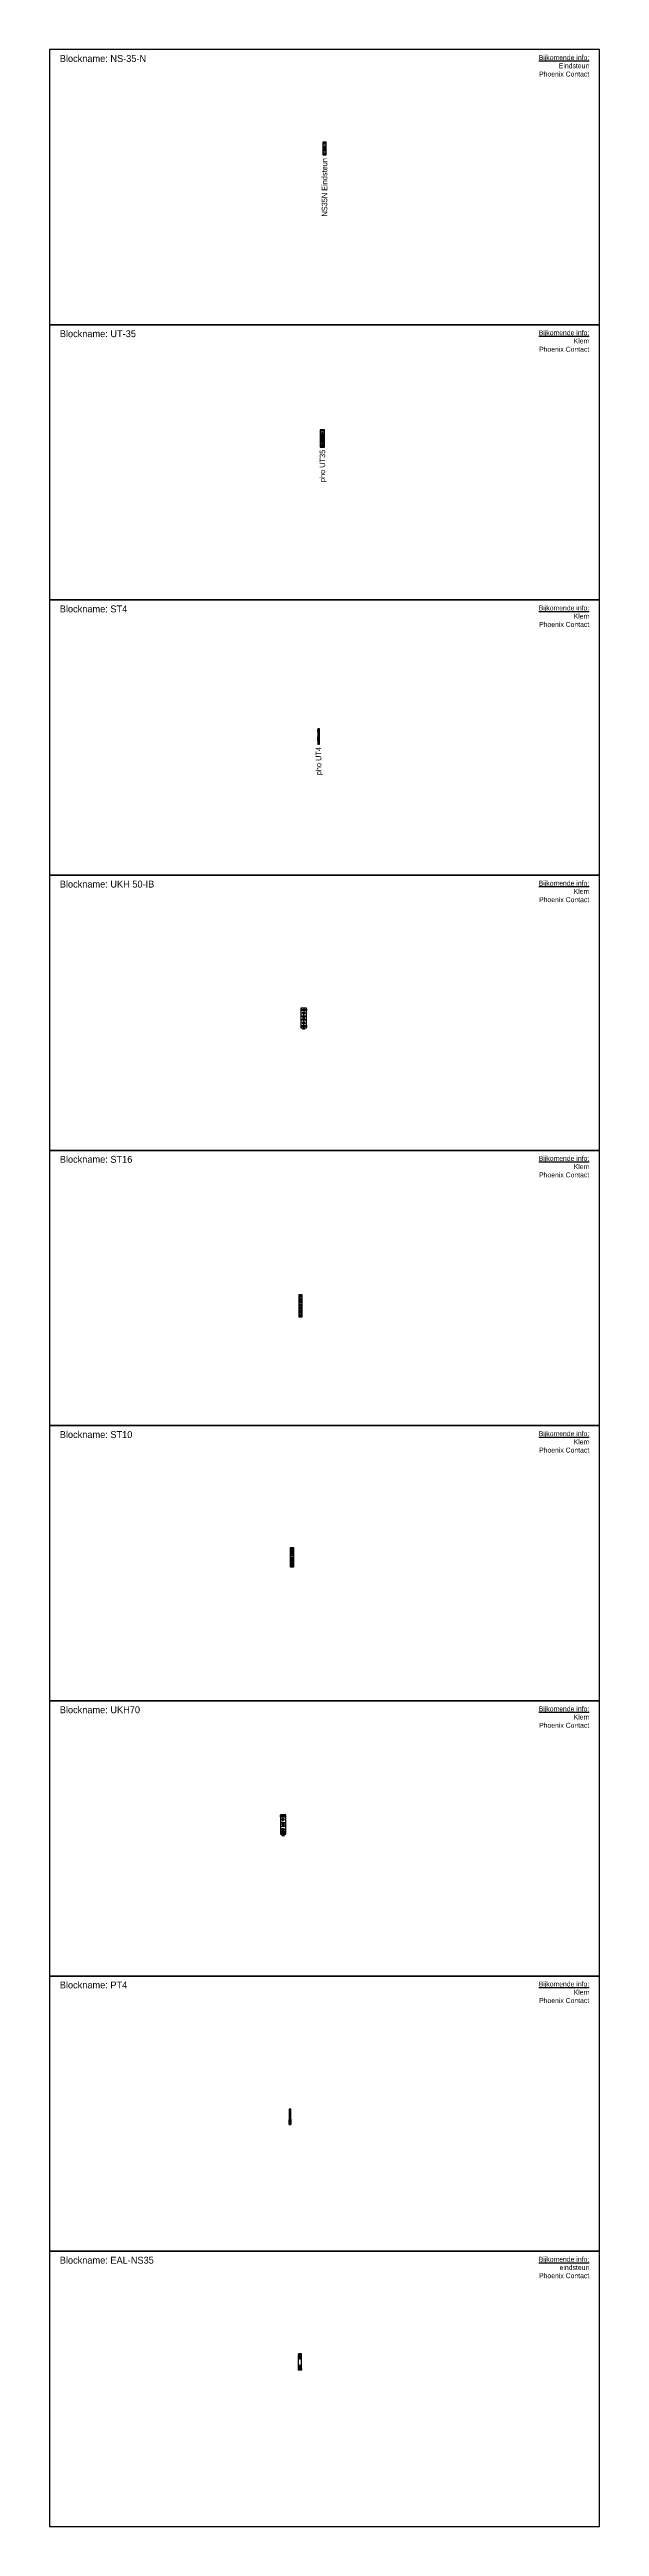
# Model space of a CAD drawing. Header units: millimetres. Extents: x -7152 to 5843, y -5056 to 10205.
# Drawn here: x 250 to 450, y 3300 to 4200 of the extents above; entities that cross this region are included whole.
import ezdxf
from ezdxf.enums import TextEntityAlignment as Align

# ---------------------------------------------------------------- set-up
doc = ezdxf.new("R2010")
doc.units = ezdxf.units.MM
doc.linetypes.add('DOT', pattern=[0.639474, 0, -0.319737, 0, -0.319737])
doc.linetypes.add('DOT_CENTER', pattern=[14, 12, -1, 0, -1])
doc.styles.get("Standard").update_dxf_attribs({"font": 'isoplus.shx'})

# ---------------------------------------------------------------- blocks, each defined once
blk = doc.blocks.new('UT-35')
at = {"color": 7}
for p, q in [((1.6, 2.89), (0, 2.89)), ((0, 2.43), (1.6, 2.43)), ((1.6, 0.79), (0, 0.79)), ((0.53, 1.38), (0.53, 1.38)), ((0.99, 1.84), (0.99, 1.84)), ((1.07, 1.75), (1.07, 1.75)), ((1.6, -0.49), (0, -0.49)), ((1.6, -0.77), (0, -0.77)), ((0, -1.95), (1.6, -1.95)), ((1.6, -2.13), (0, -2.13)), ((0, -2.45), (1.6, -2.45)), ((1.6, -2.81), (0, -2.81)), ((0.53, -1.45), (0.53, -1.45)), ((0.61, -1.54), (0.61, -1.54)), ((0.99, -0.99), (0.99, -0.99)), ((1.07, -1.08), (1.07, -1.08))]:
    blk.add_line(p, q, dxfattribs=at)
for points in [[(0, -3.11), (1.6, -3.11), (1.6, 3.11), (0, 3.11)], [(0.46, 0.25), (0.46, 0.7), (1.03, 0.7), (1.03, 0.25)], [(0.46, -0.4), (1.03, -0.4), (1.03, 0.05), (0.46, 0.05)]]:
    blk.add_lwpolyline(points, close=True, dxfattribs=at)
blk.add_lwpolyline([(1.6, 2.25), (0, 2.25), (0, 1.9), (0, 1.11), (1.6, 1.11)], dxfattribs=at)
for points in [[(0.99, 1.84, 0.831539), (0.53, 1.38)], [(0.99, -0.99, 0.831539), (0.53, -1.45)], [(0.61, -1.54, 0.831539), (1.07, -1.08)]]:
    blk.add_lwpolyline(points, format="xyb", close=True, dxfattribs=at)
blk.add_lwpolyline([(0.61, 1.29), (0.61, 1.29, 0.831539), (1.07, 1.75), (0.61, 1.29)], format="xyb", dxfattribs=at)
for centre in [(0.8, 1.57), (0.8, -1.26)]:
    blk.add_circle(centre, 0.33, dxfattribs=at)
blk = doc.blocks.new('ST-4')
at = {"color": 7, "linetype": 'DOT'}
blk.add_line((0, 1.74), (0, 2.8), dxfattribs=at)
at = {"color": 7}
for p, q in [((0, 2.56), (0.62, 2.56)), ((0.62, 0.94), (0, 0.94)), ((0, 0.79), (0.62, 0.79)), ((0, 0.79), (0.62, 0.79)), ((0, 0.24), (0.62, 0.24)), ((0, 0.1), (0.62, 0.1)), ((0.02, 2.14), (0.02, 2.08)), ((0.49, 1.42), (0.12, 1.42)), ((0.49, 1.31), (0.12, 1.31)), ((0.51, 2.14), (0.51, 1.83)), ((0.51, 2.08), (0.62, 2.08)), ((0, -0.98), (0.62, -0.98)), ((0.62, -2.56), (0, -2.56)), ((0.02, -2.09), (0.02, -2.15)), ((0.55, -0.39), (0.07, -0.39)), ((0.07, -1.5), (0.55, -1.5)), ((0.49, -1.31), (0.12, -1.31)), ((0.49, -1.43), (0.12, -1.43)), ((0.51, -2.15), (0.51, -1.84)), ((0.51, -2.09), (0.62, -2.09))]:
    blk.add_line(p, q, dxfattribs=at)
for points in [[(0.62, 2.8), (0, 2.8), (0, -2.8), (0.62, -2.8)], [(0.55, 1.53), (0.07, 1.53), (0.07, 1.08), (0.55, 1.08)], [(0.07, -1.27), (0.07, -1.09), (0.55, -1.09), (0.55, -1.54), (0.07, -1.54)]]:
    blk.add_lwpolyline(points, close=True, dxfattribs=at)
for points in [[(0.61, 2.26, 0.81868), (0.02, 2.14), (0.14, 2.14)], [(0.14, 2.08), (0.02, 2.08, 0.81868), (0.61, 1.96)], [(0.62, 2.14), (0.51, 2.14, 0.414214), (0.36, 2.29), (0.29, 2.29, 0.414214), (0.14, 2.14), (0.14, 1.86, 0.04037), (0.18, 1.83), (0.51, 1.83)], [(0.61, -1.97, 0.81868), (0.02, -2.09), (0.14, -2.09)], [(0.14, -2.15), (0.02, -2.15, 0.81868), (0.61, -2.27)], [(0.51, -1.84), (0.18, -1.84, 0.04037), (0.14, -1.86), (0.14, -2.15, 0.414214), (0.29, -2.29), (0.36, -2.29, 0.414214), (0.51, -2.15), (0.62, -2.15)]]:
    blk.add_lwpolyline(points, format="xyb", dxfattribs=at)
for points in [[(0.55, 1.49), (0.12, 1.49), (0.07, 1.49)], [(0.49, 1.49), (0.49, 1.2), (0.12, 1.2), (0.12, 1.49)], [(0.62, -0.08), (0.55, -0.08), (0.43, -0.08), (0.18, -0.08), (0.07, -0.08), (0, -0.08)], [(0, -0.88), (0.07, -0.88), (0.18, -0.88), (0.43, -0.88), (0.55, -0.88)], [(0.55, -0.08), (0.55, -0.46), (0.07, -0.46), (0.07, -0.08)], [(0.07, -0.88), (0.07, -0.49), (0.55, -0.49), (0.55, -0.88), (0.62, -0.88)], [(0.43, -0.56), (0.43, -0.51), (0.18, -0.51), (0.18, -0.56), (0.07, -0.56)], [(0.12, -1.5), (0.12, -1.2), (0.49, -1.2), (0.49, -1.5)], [(0.18, -0.39), (0.18, -0.45), (0.43, -0.45), (0.43, -0.39)], [(0.55, -0.56), (0.43, -0.56), (0.18, -0.56)]]:
    blk.add_lwpolyline(points, dxfattribs=at)
for points in [[(0.41, -0.12), (0.2, -0.12, 0.414214), (0.19, -0.13), (0.19, -0.34, 0.414214), (0.2, -0.35), (0.41, -0.35, 0.414214), (0.42, -0.34), (0.42, -0.13, 0.414214)], [(0.42, -0.82), (0.42, -0.61, 0.414214), (0.41, -0.6), (0.2, -0.6, 0.414214), (0.19, -0.61), (0.19, -0.82, 0.414214), (0.2, -0.83), (0.41, -0.83, 0.414214)]]:
    blk.add_lwpolyline(points, format="xyb", close=True, dxfattribs=at)
blk = doc.blocks.new('UKH 50-IB')
at = {"color": 7}
for p, q in [((2.02, 0.71), (0, 0.71)), ((0, 0.65), (0.76, 0.65)), ((0.05, 3.38), (0.05, 2.78)), ((0.05, 3.13), (1.97, 3.13)), ((0.05, 2.98), (1.97, 2.98)), ((0.05, 2.81), (1.97, 2.81)), ((0.67, 1.53), (1.26, 2.12)), ((0.76, 1.44), (1.35, 2.03)), ((0.76, -0.71), (0.76, 0.71)), ((1.01, 3.52), (1.01, 2.2)), ((1.01, 0.71), (1.01, 1.36)), ((1.26, -0.71), (1.26, 0.71)), ((1.26, 0.65), (2.02, 0.65)), ((1.97, 3.38), (1.97, 2.78)), ((0.76, -0.66), (0, -0.66)), ((0, -0.71), (2.02, -0.71)), ((0.05, -2.78), (0.05, -3.38)), ((1.97, -2.81), (0.05, -2.81)), ((1.97, -2.98), (0.05, -2.98)), ((1.97, -3.13), (0.05, -3.13)), ((0.67, -2.03), (1.26, -1.44)), ((0.76, -2.12), (1.35, -1.53)), ((1.01, -1.36), (1.01, -0.71)), ((1.01, -3.53), (1.01, -2.2)), ((2.02, -0.66), (1.26, -0.66)), ((1.97, -2.78), (1.97, -3.38))]:
    blk.add_line(p, q, dxfattribs=at)
at = {"color": 20}
blk.add_line((1.41, -3.7), (0.61, -3.7), dxfattribs=at)
at = {"color": 7}
blk.add_lwpolyline([(0, 3.52), (0, 1.46), (0, -3.53), (2.02, -3.53), (2.02, 3.52)], close=True, dxfattribs=at)
at = {"color": 20}
blk.add_lwpolyline([(0.61, -3.53), (0.61, -3.99), (1.41, -3.99), (1.41, -3.53)], dxfattribs=at)
at = {"color": 7}
for centre in [(1.01, 1.78), (1.01, -1.78)]:
    blk.add_circle(centre, 0.425, dxfattribs=at)
for radius, start, end in [(0.35, 44.41531, 135.58469), (0.26, 15.94237, 164.05763), (0.26, 195.94237, 344.05763), (0.35, 224.41531, 315.58469)]:
    blk.add_arc((1.01, 0), radius, start, end, dxfattribs=at)
blk = doc.blocks.new('ST-10')
at = {"color": 7}
for p, q in [((0, 3.42), (1.01, 3.42)), ((0, 3.24), (1.01, 3.24)), ((0, 0.91), (1.01, 0.91)), ((0, 0.76), (1.01, 0.76)), ((0, 0.22), (1.01, 0.22)), ((0, 0.07), (1.01, 0.07)), ((0.26, 2.31), (0.79, 2.31)), ((0.74, 1.51), (0.29, 1.51)), ((0.31, 2.91), (0.31, 2.31)), ((0.76, 2.86), (0.31, 2.86)), ((0.76, 2.82), (0.31, 2.82)), ((0.76, 2.87), (0.76, 2.31)), ((0.86, 2.78), (0.86, 2.33)), ((0.16, -0.11), (0, -0.11)), ((1.01, -1.01), (0, -1.01)), ((0, -3.24), (1.01, -3.24)), ((0, -3.42), (1.01, -3.42)), ((0.79, -2.31), (0.26, -2.31)), ((0.74, -1.51), (0.29, -1.51)), ((0.31, -2.31), (0.31, -2.91)), ((0.31, -2.82), (0.76, -2.82)), ((0.76, -2.86), (0.31, -2.86)), ((0.76, -2.31), (0.76, -2.87)), ((0.86, -2.78), (0.86, -2.33))]:
    blk.add_line(p, q, dxfattribs=at)
for points in [[(0, 3.56), (1.01, 3.56), (1.01, -3.56), (0, -3.56)], [(0.83, 1.12), (0.83, 1.69), (0.2, 1.69), (0.2, 1.12)], [(0.2, -1.12), (0.83, -1.12), (0.83, -1.69), (0.2, -1.69)]]:
    blk.add_lwpolyline(points, close=True, dxfattribs=at)
for points in [[(0.86, 2.82, 0.589574), (0.16, 2.82), (0.16, 2.33, 0.589574), (0.86, 2.33), (0.86, 2.78)], [(0.54, 1.78, 1), (0.54, 2.05), (0.49, 2.05, 1), (0.49, 1.78)], [(0.54, 1.81, 1), (0.54, 2.02), (0.49, 2.02, 1), (0.49, 1.81)], [(0.86, -2.33, 0.589574), (0.16, -2.33), (0.16, -2.82, 0.589574), (0.86, -2.82)], [(0.35, -0.16), (0.35, -0.37, 0.414214), (0.36, -0.38), (0.65, -0.38, 0.414214), (0.66, -0.37), (0.66, -0.16, 0.414214), (0.65, -0.15), (0.36, -0.15, 0.414214)], [(0.65, -0.63), (0.36, -0.63, 0.414214), (0.35, -0.64), (0.35, -0.85, 0.414214), (0.36, -0.86), (0.65, -0.86, 0.414214), (0.66, -0.85), (0.66, -0.64, 0.414214)], [(0.49, -1.78, 1), (0.49, -2.05), (0.54, -2.05, 1), (0.54, -1.78)], [(0.49, -1.81, 1), (0.49, -2.02), (0.54, -2.02, 1), (0.54, -1.81)]]:
    blk.add_lwpolyline(points, format="xyb", close=True, dxfattribs=at)
for points in [[(0.74, 1.69), (0.74, 1.36), (0.29, 1.36), (0.29, 1.69)], [(0, -0.91), (0.16, -0.91), (0.38, -0.91), (0.63, -0.91), (1.01, -0.91)], [(1.01, -0.11), (0.86, -0.11), (0.86, -0.49), (0.16, -0.49), (0.16, -0.11), (0.38, -0.11), (0.63, -0.11), (0.86, -0.11)], [(0.86, -0.91), (0.86, -0.52), (0.16, -0.52), (0.16, -0.59), (0.16, -0.61), (0.16, -0.91)], [(0.29, -1.69), (0.29, -1.36), (0.74, -1.36), (0.74, -1.69)]]:
    blk.add_lwpolyline(points, dxfattribs=at)
for centre, start, end in [((0.51, 2.62), 0, 180), ((0.51, 2.53), 180, 0), ((0.51, -2.52), 0, 180), ((0.51, -2.62), 180, 0)]:
    blk.add_arc(centre, 0.35, start, end, dxfattribs=at)
blk = doc.blocks.new('UKH70')
at = {"color": 7, "linetype": 'Continuous'}
for p, q in [((2.03, 2.67), (0, 2.67)), ((2.03, 2.6), (0, 2.6)), ((0, 0.71), (2.03, 0.71)), ((0.76, 0.66), (0, 0.66)), ((1.93, 3.27), (0.1, 3.27)), ((1.93, 3.13), (0.1, 3.13)), ((1.93, 3.08), (0.1, 3.08)), ((0.76, 0.71), (0.76, -0.71)), ((0.91, 0.22), (1.12, 0.22)), ((1.01, -0.25), (1.01, 0.25)), ((1.26, 0.66), (2.03, 0.66)), ((1.27, 0.71), (1.27, -0.71)), ((0, -0.66), (0.76, -0.66)), ((2.03, -0.71), (0, -0.71)), ((2.03, -2.6), (0, -2.6)), ((2.03, -2.67), (0, -2.67)), ((1.93, -3.08), (0.1, -3.08)), ((1.93, -3.13), (0.1, -3.13)), ((1.93, -3.27), (0.1, -3.27)), ((0.52, -3.86), (1.52, -3.86)), ((0.52, -3.96), (1.52, -3.96)), ((0.9, -0.22), (1.13, -0.22)), ((2.03, -0.66), (1.26, -0.66))]:
    blk.add_line(p, q, dxfattribs=at)
for points in [[(0, 3.52), (0, -3.52), (2.03, -3.52), (2.03, 3.52)], [(1.01, 2.12), (1.31, 1.95), (1.31, 1.6), (1.01, 1.43), (0.72, 1.6), (0.72, 1.95)], [(1.01, -2.13), (0.72, -1.96), (0.72, -1.61), (1.01, -1.44), (1.31, -1.61), (1.31, -1.96)]]:
    blk.add_lwpolyline(points, close=True, dxfattribs=at)
for points in [[(1.93, 3.39), (1.93, 2.78), (0.1, 2.78), (0.1, 3.38)], [(1.93, -3.37), (1.93, -2.78), (0.1, -2.78), (0.1, -3.37)], [(0.52, -3.52), (0.52, -4.03), (1.52, -4.03), (1.52, -3.52)]]:
    blk.add_lwpolyline(points, dxfattribs=at)
for centre, radius in [((1.01, 1.78), 0.425), ((1.01, 1.78), 0.375), ((1.01, 0), 0.25), ((1.01, -1.78), 0.425), ((1.01, -1.78), 0.375)]:
    blk.add_circle(centre, radius, dxfattribs=at)
blk = doc.blocks.new('ST16')
at = {"color": 7}
for p, q in [((0, 3.84), (1.2, 3.84)), ((0, 1.01), (1.2, 1.01)), ((0, 0.47), (1.2, 0.47)), ((1.2, 0.12), (0, 0.12)), ((0.26, 3.35), (0.26, 2.59)), ((1.02, 3.2), (0.26, 3.2)), ((0.94, 1.94), (0.26, 1.94)), ((1.02, 3.27), (1.02, 2.67)), ((1.2, -1), (0, -1)), ((0, -3.84), (1.2, -3.84)), ((0.94, -1.94), (0.26, -1.94)), ((0.26, -2.59), (0.26, -3.35)), ((0.26, -3.2), (1.02, -3.2)), ((1.02, -3.27), (1.02, -2.67))]:
    blk.add_line(p, q, dxfattribs=at)
for points in [[(0, -4.01), (1.2, -4.01), (1.2, 4.01), (0, 4.01), (0, 3.95)], [(0.26, 1.68), (0.26, 2.03), (0.2, 2.03), (0.2, 1.29), (1, 1.29), (1, 2.03), (0.94, 2.03), (0.94, 1.68)], [(0.94, -2.03), (1, -2.03), (1, -1.29), (0.2, -1.29), (0.2, -2.03), (0.26, -2.03), (0.26, -1.68), (0.94, -1.68)]]:
    blk.add_lwpolyline(points, close=True, dxfattribs=at)
for points in [[(0.1, 2.82, 0.690645), (1.1, 2.82), (1.1, 3.12, 0.690645), (0.1, 3.12)], [(0.1, -3.12, 0.690645), (1.1, -3.12), (1.1, -2.82, 0.690645), (0.1, -2.82)]]:
    blk.add_lwpolyline(points, format="xyb", close=True, dxfattribs=at)
for points in [[(0.14, 0.12), (0.14, -0.37), (1.06, -0.37), (1.06, 0.12)], [(1.06, -1), (1.06, -0.5), (0.14, -0.5), (0.14, -1)]]:
    blk.add_lwpolyline(points, dxfattribs=at)
for centre in [(0.6, 2.21), (0.6, -2.21)]:
    blk.add_circle(centre, 0.2, dxfattribs=at)
blk = doc.blocks.new('NS-35-N')
at = {"color": 7}
for p, q in [((0, 4.46), (0.95, 4.46)), ((0, 4.14), (0.95, 4.14)), ((0.95, 0.72), (0, 0.72)), ((0.95, 0.4), (0, 0.4)), ((0.18, 2.48), (0.77, 2.48)), ((0.77, 2.38), (0.18, 2.38))]:
    blk.add_line(p, q, dxfattribs=at)
for points in [[(0, 0), (0, 4.86), (0.95, 4.86), (0.95, 0)], [(0.62, 2.95), (0.62, 3.28), (0.62, 3.28), (0.62, 3.28), (0.62, 3.3), (0.33, 3.3), (0.33, 3.28), (0.33, 3.28), (0.33, 3.28), (0.33, 2.95), (0.33, 2.95), (0.33, 2.93), (0.62, 2.93), (0.62, 2.95)], [(0.33, 1.91), (0.33, 1.58), (0.33, 1.58), (0.33, 1.58), (0.33, 1.56), (0.62, 1.56), (0.62, 1.58), (0.62, 1.58), (0.62, 1.58), (0.62, 1.91), (0.62, 1.91), (0.62, 1.93), (0.33, 1.93), (0.33, 1.91)]]:
    blk.add_lwpolyline(points, close=True, dxfattribs=at)
for points in [[(0, 3.43), (0.1, 3.43), (0.1, 2.83), (0, 2.83)], [(0, 2.03), (0.1, 2.03), (0.1, 1.43), (0, 1.43)], [(0.95, 3.43), (0.85, 3.43), (0.85, 2.83), (0.95, 2.83)], [(0.95, 2.03), (0.85, 2.03), (0.85, 1.43), (0.95, 1.43)]]:
    blk.add_lwpolyline(points, dxfattribs=at)
for radius in [0.336, 0.3]:
    blk.add_circle((0.48, 2.43), radius, dxfattribs=at)
blk = doc.blocks.new('PT4')
at = {"color": 7, "linetype": 'Continuous'}
for p, q in [((0, 2.74), (0.62, 2.74)), ((0, 2.67), (0.62, 2.67)), ((0, 0), (0.62, 0)), ((0.55, 0.07), (0.07, 0.07)), ((0.39, 1.05), (0.2, 1.05)), ((0.5, 2.18), (0.5, 2.11)), ((0.5, 1.92), (0.58, 1.92)), ((0.62, -0.17), (0, -0.17)), ((0.62, -0.87), (0, -0.87)), ((0, -2.1), (0, -2)), ((0, -2.67), (0.62, -2.67)), ((0.62, -2.74), (0, -2.74)), ((0.11, -1.73), (0.5, -1.73)), ((0.12, -2.07), (0.12, -1.92)), ((0.5, -2.17), (0.5, -2.11)), ((0.54, -0.04), (0.62, -0.04)), ((0.62, -2.67), (0.62, -2.68))]:
    blk.add_line(p, q, dxfattribs=at)
at = {"color": 7, "linetype": 'DOT_CENTER'}
for p, q in [((0.41, 1.09), (0.18, 1.09)), ((0.3, 0.97), (0.3, 1.2))]:
    blk.add_line(p, q, dxfattribs=at)
at = {"color": 7, "linetype": 'Continuous'}
for points in [[(0.62, 2.68), (0.62, 2.74), (0.62, 2.79), (0, 2.79), (0, 2.74), (0, 2.68)], [(0, 1.97), (0, 1.92), (0.12, 1.92)], [(0, -0.12), (0.62, -0.12), (0.62, -0.09), (0.62, -0.04), (0.62, 0), (0.62, 0.07), (0.62, 0.88), (0.62, 0.95)], [(0, 0.88), (0.07, 0.88), (0.07, 0.56), (0.55, 0.56), (0.55, 0.88)], [(0.62, 0.07), (0.55, 0.07), (0.55, 0.39), (0.07, 0.39), (0.07, 0.07), (0, 0.07)], [(0.62, 0.88), (0.55, 0.88), (0.07, 0.88)], [(0.08, 2.18), (0.12, 2.14), (0.12, 2.11)], [(0.47, 1.44), (0.47, 1.62), (0.42, 1.62), (0.36, 1.57), (0.2, 1.57), (0.14, 1.62), (0.09, 1.62), (0.09, 1.44)], [(0.5, 2.1), (0.5, 2.11), (0.12, 2.11), (0.12, 2.1), (0.5, 2.1), (0.5, 2.07), (0.5, 1.92), (0.5, 1.73)], [(0.12, 2.1), (0.12, 2.07), (0.5, 2.07)], [(0.62, -0.09), (0.54, -0.09), (0.54, -0.04), (0.54, -0.03), (0, -0.03)], [(0, -0.78), (0.62, -0.78), (0.62, -0.26), (0.62, -0.17), (0.62, -0.12)], [(0, -0.26), (0, -0.78), (0, -0.87), (0, -0.92), (0, -1.01)], [(0, -0.92), (0.62, -0.92), (0.62, -0.95), (0.62, -1), (0.62, -2.67)], [(0.08, -2.18), (0.12, -2.14), (0.12, -2.11)], [(0.12, -2.1), (0.5, -2.1), (0.5, -2.07), (0.5, -1.92), (0.58, -1.92)], [(0.5, -2.1), (0.5, -2.11), (0.12, -2.11), (0.12, -2.1), (0.12, -2.07), (0.5, -2.07)], [(0.2, -1.57), (0.36, -1.57), (0.42, -1.62), (0.47, -1.62), (0.47, -1.43)], [(0.54, -1), (0.54, -0.95), (0.62, -0.95)], [(0.62, -0.78), (0.62, -0.87), (0.62, -0.92)]]:
    blk.add_lwpolyline(points, dxfattribs=at)
for points in [[(0, 0.95), (0.62, 0.95), (0.62, 2.67), (0.62, 2.68), (0, 2.68), (0, 2.67), (0, 2.1, 0.146071), (0.05, 2.14, 0.124507), (0, 2)], [(0, 2.1), (0, 2, 0.00151), (0, 2, 0.022552), (0, 1.97), (0, 2)], [(0, 1.89), (0, 1.92, 0.022552), (0, 1.89, 0.00151), (0, 1.89), (0, 1.79), (0, 0.95), (0, 0.88), (0, 0.07), (0, 0), (0, -0.03), (0, -0.12), (0, -0.17), (0, -0.26), (0.62, -0.26)], [(0, 1.89, 0.124507), (0.05, 1.75, 0.146071), (0, 1.79)], [(0.05, 1.75, 0.74296), (0.58, 1.92), (0.58, 1.97, 0.192582), (0.5, 2.18, 0.421374), (0.08, 2.18, 0.049973), (0.05, 2.14)], [(0.47, 1.36), (0.47, 1.44), (0.37, 1.44, 0.654654), (0.19, 1.44), (0.09, 1.44), (0.09, 1.36), (0.09, 1.19), (0.17, 1.19), (0.21, 1.23), (0.35, 1.23), (0.39, 1.19), (0.47, 1.19), (0.47, 1.36), (0.37, 1.36, -0.654654), (0.19, 1.36), (0.09, 1.36)], [(0, -2.68), (0, -2.67), (0, -2.1, -0.146071), (0.05, -2.14, -0.124507), (0, -2, -0.022552), (0, -1.97), (0, -1.92, -0.022552), (0, -1.89, -0.00151), (0, -1.89), (0, -1.79), (0, -1.01), (0.54, -1.01), (0.54, -1), (0.62, -1)], [(0, -1.79, 0.146071), (0.05, -1.75, 0.124507), (0, -1.89)], [(0, -2, 0.00151), (0, -2), (0, -1.97)], [(0.05, -2.14, 0.049973), (0.08, -2.18, 0.421374), (0.5, -2.17, 0.192582), (0.58, -1.97), (0.58, -1.92, 0.74296), (0.05, -1.75)], [(0.09, -1.35), (0.09, -1.19), (0.17, -1.19), (0.21, -1.23), (0.35, -1.23), (0.39, -1.19), (0.47, -1.19), (0.47, -1.35), (0.37, -1.35, 0.654654), (0.19, -1.35), (0.09, -1.35), (0.09, -1.43), (0.09, -1.62), (0.14, -1.62), (0.2, -1.57)], [(0.09, -1.43), (0.19, -1.43, 0.654654), (0.37, -1.43), (0.47, -1.43), (0.47, -1.35)]]:
    blk.add_lwpolyline(points, format="xyb", dxfattribs=at)
blk.add_lwpolyline([(0.2, 1.05, 0.67495), (0.39, 1.04, 0.008007), (0.39, 1.05, 1.456307)], format="xyb", close=True, dxfattribs=at)
blk.add_lwpolyline([(0, -2.68), (0, -2.74), (0, -2.8), (0.62, -2.8), (0.62, -2.74), (0.62, -2.68)], close=True, dxfattribs=at)
blk.add_open_spline([(0.12, 2.07), (0.12, 2.02), (0.12, 1.97), (0.12, 1.92), (0.12, 1.91), (0.11, 1.89), (0.11, 1.87), (0.11, 1.84), (0.11, 1.81), (0.11, 1.77), (0.11, 1.75), (0.11, 1.73), (0.11, 1.73), (0.11, 1.73), (0.11, 1.72), (0.11, 1.72), (0.12, 1.72), (0.13, 1.72), (0.15, 1.72), (0.18, 1.72), (0.21, 1.72), (0.23, 1.72), (0.26, 1.72), (0.29, 1.72), (0.31, 1.72), (0.34, 1.72), (0.37, 1.72), (0.4, 1.72), (0.44, 1.72), (0.47, 1.72), (0.49, 1.72), (0.5, 1.72), (0.5, 1.72), (0.5, 1.73), (0.5, 1.73), (0.37, 1.73), (0.24, 1.73), (0.11, 1.73)], degree=3, knots=[0, 0, 0, 0, 1, 1, 1, 1.206064, 1.403293, 1.7464, 2.098902, 2.43075, 2.831665, 2.831665, 2.831665, 2.883127, 2.935726, 2.935726, 2.935726, 3.165834, 3.382979, 3.641238, 3.885055, 4.1665, 4.436739, 4.707139, 4.97673, 5.237181, 5.50658, 5.852529, 6.228223, 6.525121, 6.847169, 6.847169, 6.847169, 7.847169, 7.847169, 7.847169, 8.847169, 8.847169, 8.847169, 8.847169], dxfattribs=at)
blk.add_open_spline([(0, -1.89), (0, -1.89), (0, -1.9), (0, -1.9), (0, -1.91), (0, -1.92), (0.04, -1.91), (0.06, -1.92), (0.09, -1.92), (0.12, -1.91), (0.11, -1.88), (0.11, -1.86), (0.11, -1.83), (0.11, -1.8), (0.11, -1.78), (0.11, -1.75), (0.1, -1.72), (0.13, -1.72), (0.16, -1.72), (0.18, -1.72), (0.21, -1.72), (0.23, -1.72), (0.26, -1.72), (0.29, -1.72), (0.31, -1.72), (0.34, -1.72), (0.36, -1.72), (0.39, -1.72), (0.41, -1.72), (0.44, -1.72), (0.47, -1.72), (0.5, -1.72), (0.5, -1.72), (0.5, -1.73), (0.5, -1.73), (0.5, -1.72), (0.5, -1.77), (0.5, -1.82), (0.5, -1.87), (0.5, -1.9), (0.5, -1.92)], degree=3, dxfattribs=at)
blk = doc.blocks.new('EAL-NS35')
at = {"color": 7, "linetype": 'DOT_CENTER'}
for p, q in [((0.09, 1.5), (0.91, 1.5)), ((0.5, 1.91), (0.5, 1.09)), ((0.09, -1.5), (0.91, -1.5)), ((0.5, -1.09), (0.5, -1.91))]:
    blk.add_line(p, q, dxfattribs=at)
at = {"color": 7, "linetype": 'Continuous'}
for p, q in [((0.2, 1.72), (0.72, 1.2)), ((0.8, 1.28), (0.28, 1.8)), ((1, 2.57), (1, 2.77)), ((1, -2.11), (1, 2.11)), ((0.2, -1.28), (0.72, -1.8)), ((0.8, -1.72), (0.28, -1.2)), ((1, -2.57), (1, -2.54))]:
    blk.add_line(p, q, dxfattribs=at)
for points in [[(0, 2.29), (0, 2.54), (0, 2.57), (0, 2.77), (1, 2.77), (1, 2.95), (0, 2.95), (0, 2.77)], [(0, 2.54), (1, 2.54), (1, 2.57), (0, 2.57)], [(1, -2.29), (1, -2.54), (0, -2.54), (0, -2.29), (0, -2.11), (0, 2.11), (0, 2.29), (1, 2.29), (1, 2.54)], [(0, 2.11), (1, 2.11), (1, 2.29)], [(0, -2.29), (1, -2.29), (1, -2.11), (0, -2.11)], [(0, -2.57), (1, -2.57), (1, -2.77), (0, -2.77), (0, -2.57), (0, -2.54)], [(1, -2.77), (1, -2.95), (0, -2.95), (0, -2.77)]]:
    blk.add_lwpolyline(points, dxfattribs=at)
for points in [[(0.8, 1.28, 0.195416), (0.87, 1.55, 0.57099), (0.28, 1.8, 0.073732), (0.2, 1.72, 0.862662), (0.72, 1.2, 0.073732)], [(0.8, -1.72, 0.862662), (0.28, -1.2, 0.073732), (0.2, -1.28, 0.126789), (0.13, -1.45, 0.663321), (0.72, -1.8, 0.073732)]]:
    blk.add_lwpolyline(points, format="xyb", close=True, dxfattribs=at)

msp = doc.modelspace()

# ---------------------------------------------------------------- linework, layer by layer
at = {"color": 7}
for points in [[(250, 4100), (450, 4100), (450, 4200), (250, 4200)], [(250, 4000), (450, 4000), (450, 4100), (250, 4100)], [(250, 3900), (450, 3900), (450, 4000), (250, 4000)], [(250, 3800), (450, 3800), (450, 3900), (250, 3900)], [(250, 3700), (450, 3700), (450, 3800), (250, 3800)], [(250, 3600), (450, 3600), (450, 3700), (250, 3700)], [(250, 3500), (450, 3500), (450, 3600), (250, 3600)], [(250, 3400), (450, 3400), (450, 3500), (250, 3500)], [(250, 3300), (450, 3300), (450, 3400), (250, 3400)]]:
    msp.add_lwpolyline(points, close=True, dxfattribs=at)

# ---------------------------------------------------------------- block references
at = {"color": 6}
for name, p in [('NS-35-N', (349.525, 4161.577)), ('UT-35', (348.439, 4058.687)), ('ST-4', (347.532, 3950.373)), ('UKH 50-IB', (341.44, 3848.102)), ('ST16', (340.724, 3743.558)), ('ST-10', (337.663, 3652.137)), ('UKH70', (333.947, 3555.097))]:
    msp.add_blockref(name, p, dxfattribs=at)
at = {"linetype": 'Continuous'}
for name, p in [('PT4', (337.175, 3448.794)), ('EAL-NS35', (340.602, 3359.737))]:
    msp.add_blockref(name, p, dxfattribs=at)

# ---------------------------------------------------------------- texts
at = {"color": 7}
for s, p in [('Blockname: NS-35-N', (253.742, 4198)), ('Blockname: UT-35', (253.742, 4098)), ('Blockname: ST4', (253.742, 3998)), ('Blockname: UKH 50-IB', (253.742, 3898)), ('Blockname: ST16', (253.742, 3798)), ('Blockname: ST10', (253.742, 3698)), ('Blockname: UKH70', (253.742, 3598)), ('Blockname: PT4', (253.742, 3498)), ('Blockname: EAL-NS35', (253.742, 3398))]:
    msp.add_text(s, height=2.5, dxfattribs=at).set_placement(p, align=Align.TOP_LEFT)
for s, p in [('NS35N Eindsteun', (350, 4160.577)), ('pho UT35', (349.239, 4054.577)), ('pho UT4', (347.84, 3946.577))]:
    msp.add_text(s, height=2, rotation=90, dxfattribs=at).set_placement(p, align=Align.MIDDLE_RIGHT)
at = {"linetype": 'Continuous', "char_height": 1.8, "attachment_point": 3}
for s, insert in [('{\\LBijkomende info:\\P}Eindsteun\\PPhoenix Contact', (446.27, 4198)), ('{\\LBijkomende info:\\P}Klem\\PPhoenix Contact', (446.27, 4098)), ('{\\LBijkomende info:\\P}Klem\\PPhoenix Contact', (446.27, 3998)), ('{\\LBijkomende info:\\P}Klem\\PPhoenix Contact', (446.27, 3898)), ('{\\LBijkomende info:\\P}Klem\\PPhoenix Contact', (446.27, 3798)), ('{\\LBijkomende info:\\P}Klem\\PPhoenix Contact', (446.27, 3698)), ('{\\LBijkomende info:\\P}Klem\\PPhoenix Contact', (446.27, 3598)), ('{\\LBijkomende info:\\P}Klem\\PPhoenix Contact', (446.27, 3498)), ('{\\LBijkomende info:\\P}eindsteun\\PPhoenix Contact', (446.27, 3398))]:
    msp.add_mtext_dynamic_manual_height_columns(s, width=92.06557, gutter_width=9, heights=[0], dxfattribs=dict(at, insert=insert))

doc.saveas('drawing.dxf')
